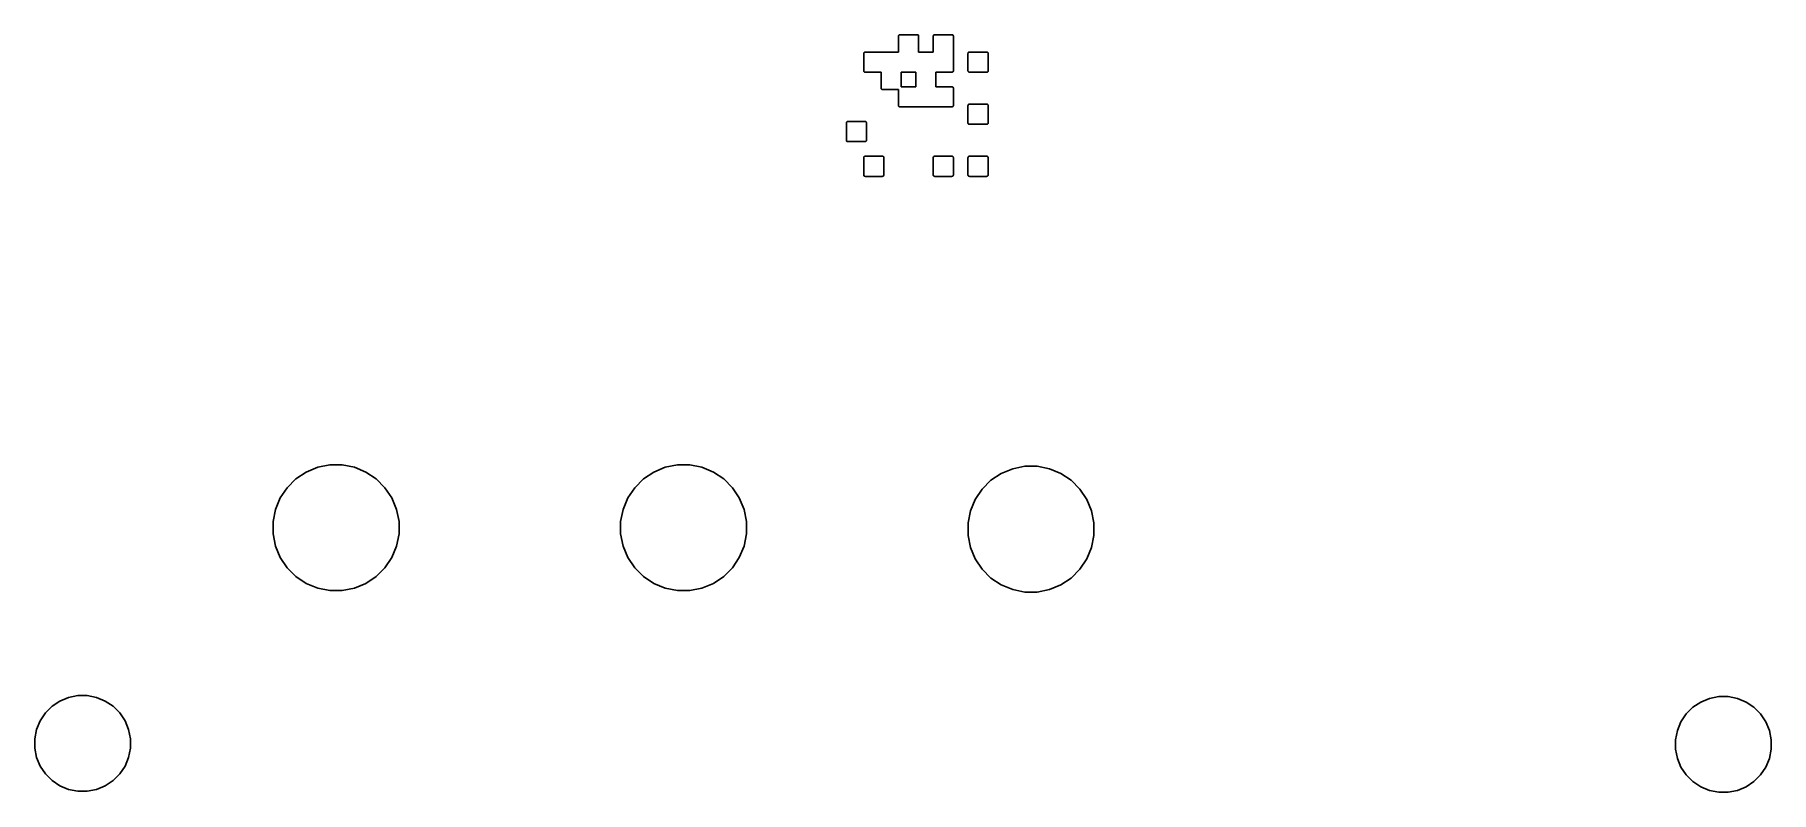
# Model space of a CAD drawing. Extents: x 87.8 to 151.2, y -96.9 to -69.2.
import ezdxf

# ---------------------------------------------------------------- set-up
doc = ezdxf.new("R2010")
doc.units = 0
doc.layers.add('BLACK', color=7, linetype='CONTINUOUS')

msp = doc.modelspace()

# ---------------------------------------------------------------- linework, layer by layer
at = {"layer": 'BLACK', "linetype": 'CONTINUOUS'}
for p, q in [((119.33, -69.2651), (119.331, -69.2605)), ((119.33, -69.2654), (119.33, -69.2651)), ((119.33, -69.2655), (119.33, -69.2654)), ((119.33, -69.2658), (119.33, -69.2655)), ((119.33, -69.2655), (119.33, -69.2655)), ((119.33, -69.8508), (119.33, -69.2658)), ((119.331, -69.2554), (119.333, -69.2509)), ((119.331, -69.2556), (119.331, -69.2554)), ((119.331, -69.2557), (119.331, -69.2556)), ((119.331, -69.2605), (119.331, -69.2557)), ((119.333, -69.2509), (119.334, -69.2464)), ((119.334, -69.2461), (119.336, -69.242)), ((119.334, -69.2463), (119.334, -69.2461)), ((119.334, -69.2464), (119.334, -69.2463)), ((119.336, -69.242), (119.339, -69.2378)), ((119.339, -69.2376), (119.342, -69.234)), ((119.339, -69.2377), (119.339, -69.2376)), ((119.339, -69.2378), (119.339, -69.2377)), ((119.342, -69.234), (119.345, -69.2303)), ((119.345, -69.2301), (119.349, -69.2272)), ((119.345, -69.2302), (119.345, -69.2301)), ((119.345, -69.2303), (119.345, -69.2302)), ((119.349, -69.2272), (119.352, -69.2242)), ((119.352, -69.2241), (119.353, -69.224)), ((119.352, -69.2242), (119.352, -69.2241)), ((119.353, -69.224), (119.357, -69.2218)), ((119.357, -69.2218), (119.361, -69.2196)), ((119.361, -69.2194), (119.366, -69.2181)), ((119.361, -69.2195), (119.361, -69.2194)), ((119.361, -69.2196), (119.361, -69.2195)), ((119.366, -69.2181), (119.37, -69.2168)), ((119.37, -69.2168), (119.37, -69.2167)), ((119.37, -69.2167), (119.371, -69.2167)), ((119.371, -69.2167), (119.375, -69.2163)), ((119.375, -69.2163), (119.38, -69.2158)), ((119.38, -69.2158), (120.015, -69.2158)), ((120.015, -69.2158), (120.015, -69.2158)), ((120.015, -69.2158), (120.015, -69.2158)), ((120.015, -69.2158), (120.015, -69.2158)), ((120.015, -69.2158), (120.016, -69.2158)), ((120.016, -69.2158), (120.02, -69.2163)), ((120.02, -69.2163), (120.025, -69.2168)), ((120.025, -69.2168), (120.025, -69.2169)), ((120.025, -69.2169), (120.025, -69.2169)), ((120.025, -69.2169), (120.03, -69.2183)), ((120.03, -69.2183), (120.034, -69.2197)), ((120.034, -69.2197), (120.035, -69.2198)), ((120.035, -69.2198), (120.035, -69.2198)), ((120.035, -69.2198), (120.039, -69.2221)), ((120.039, -69.2221), (120.043, -69.2243)), ((120.043, -69.2243), (120.043, -69.2245)), ((120.043, -69.2245), (120.043, -69.2245)), ((120.043, -69.2245), (120.047, -69.2275)), ((120.047, -69.2275), (120.05, -69.2306)), ((120.05, -69.2306), (120.051, -69.2307)), ((120.051, -69.2307), (120.051, -69.2308)), ((120.051, -69.2308), (120.054, -69.2344)), ((120.054, -69.2344), (120.057, -69.2381)), ((120.057, -69.2381), (120.057, -69.2383)), ((120.057, -69.2383), (120.057, -69.2384)), ((120.057, -69.2384), (120.059, -69.2425)), ((120.059, -69.2425), (120.061, -69.2467)), ((120.061, -69.2467), (120.061, -69.2469)), ((120.061, -69.2469), (120.061, -69.2471)), ((120.061, -69.2471), (120.063, -69.2515)), ((120.063, -69.2515), (120.064, -69.2561)), ((120.064, -69.2561), (120.064, -69.2563)), ((120.064, -69.2563), (120.064, -69.2564)), ((120.064, -69.2564), (120.065, -69.2611)), ((120.065, -69.2611), (120.065, -69.2658)), ((120.065, -69.2658), (120.065, -69.8508)), ((120.6, -69.2651), (120.601, -69.2605)), ((120.6, -69.2654), (120.6, -69.2651)), ((120.6, -69.2655), (120.6, -69.2654)), ((120.6, -69.2658), (120.6, -69.2655)), ((120.6, -69.2655), (120.6, -69.2655)), ((120.6, -69.8508), (120.6, -69.2658)), ((120.601, -69.2554), (120.603, -69.2509)), ((120.601, -69.2556), (120.601, -69.2554)), ((120.601, -69.2557), (120.601, -69.2556)), ((120.601, -69.2605), (120.601, -69.2557)), ((120.603, -69.2509), (120.604, -69.2464)), ((120.604, -69.2461), (120.606, -69.242)), ((120.604, -69.2463), (120.604, -69.2461)), ((120.604, -69.2464), (120.604, -69.2463)), ((120.606, -69.242), (120.609, -69.2378)), ((120.609, -69.2376), (120.612, -69.234)), ((120.609, -69.2377), (120.609, -69.2376)), ((120.609, -69.2378), (120.609, -69.2377)), ((120.612, -69.234), (120.615, -69.2303)), ((120.615, -69.2301), (120.619, -69.2272)), ((120.615, -69.2302), (120.615, -69.2301)), ((120.615, -69.2303), (120.615, -69.2302)), ((120.619, -69.2272), (120.622, -69.2242)), ((120.622, -69.2241), (120.623, -69.224)), ((120.622, -69.2242), (120.622, -69.2241)), ((120.623, -69.224), (120.627, -69.2218)), ((120.627, -69.2218), (120.631, -69.2196)), ((120.631, -69.2194), (120.636, -69.2181)), ((120.631, -69.2195), (120.631, -69.2194)), ((120.631, -69.2196), (120.631, -69.2195)), ((120.636, -69.2181), (120.64, -69.2168)), ((120.64, -69.2168), (120.64, -69.2167)), ((120.64, -69.2167), (120.641, -69.2167)), ((120.641, -69.2167), (120.645, -69.2163)), ((120.645, -69.2163), (120.65, -69.2158)), ((120.65, -69.2158), (121.285, -69.2158)), ((121.285, -69.2158), (121.285, -69.2158)), ((121.285, -69.2158), (121.285, -69.2158)), ((121.285, -69.2158), (121.285, -69.2158)), ((121.285, -69.2158), (121.286, -69.2158)), ((121.286, -69.2158), (121.29, -69.2163)), ((121.29, -69.2163), (121.295, -69.2168)), ((121.295, -69.2168), (121.295, -69.2169)), ((121.295, -69.2169), (121.295, -69.2169)), ((121.295, -69.2169), (121.3, -69.2183)), ((121.3, -69.2183), (121.304, -69.2197)), ((121.304, -69.2197), (121.305, -69.2198)), ((121.305, -69.2198), (121.305, -69.2198)), ((121.305, -69.2198), (121.309, -69.2221)), ((121.309, -69.2221), (121.313, -69.2243)), ((121.313, -69.2243), (121.313, -69.2245)), ((121.313, -69.2245), (121.313, -69.2245)), ((121.313, -69.2245), (121.317, -69.2275)), ((121.317, -69.2275), (121.32, -69.2306)), ((121.32, -69.2306), (121.321, -69.2307)), ((121.321, -69.2307), (121.321, -69.2308)), ((121.321, -69.2308), (121.324, -69.2344)), ((121.324, -69.2344), (121.327, -69.2381)), ((121.327, -69.2381), (121.327, -69.2383)), ((121.327, -69.2383), (121.327, -69.2384)), ((121.327, -69.2384), (121.329, -69.2425)), ((121.329, -69.2425), (121.331, -69.2467)), ((121.331, -69.2467), (121.331, -69.2469)), ((121.331, -69.2469), (121.331, -69.2471)), ((121.331, -69.2471), (121.333, -69.2515)), ((121.333, -69.2515), (121.334, -69.2561)), ((121.334, -69.2561), (121.334, -69.2563)), ((121.334, -69.2563), (121.334, -69.2564)), ((121.334, -69.2564), (121.335, -69.2611)), ((121.335, -69.2611), (121.335, -69.2658)), ((121.335, -69.2658), (121.335, -70.5358)), ((118.06, -69.9001), (118.061, -69.8955)), ((118.06, -69.9004), (118.06, -69.9001)), ((118.06, -69.9005), (118.06, -69.9004)), ((118.06, -69.9008), (118.06, -69.9005)), ((118.06, -69.9005), (118.06, -69.9005)), ((118.06, -70.5358), (118.06, -69.9008)), ((118.061, -69.8904), (118.063, -69.8859)), ((118.061, -69.8906), (118.061, -69.8904)), ((118.061, -69.8907), (118.061, -69.8906)), ((118.061, -69.8955), (118.061, -69.8907)), ((118.063, -69.8859), (118.064, -69.8814)), ((118.064, -69.8811), (118.066, -69.877)), ((118.064, -69.8813), (118.064, -69.8811)), ((118.064, -69.8814), (118.064, -69.8813)), ((118.066, -69.877), (118.069, -69.8728)), ((118.069, -69.8726), (118.072, -69.869)), ((118.069, -69.8727), (118.069, -69.8726)), ((118.069, -69.8728), (118.069, -69.8727)), ((118.072, -69.869), (118.075, -69.8653)), ((118.075, -69.8651), (118.079, -69.8622)), ((118.075, -69.8652), (118.075, -69.8651)), ((118.075, -69.8653), (118.075, -69.8652)), ((118.079, -69.8622), (118.082, -69.8592)), ((118.082, -69.8591), (118.083, -69.859)), ((118.082, -69.8592), (118.082, -69.8591)), ((118.083, -69.859), (118.087, -69.8568)), ((118.087, -69.8568), (118.091, -69.8546)), ((118.091, -69.8544), (118.096, -69.8531)), ((118.091, -69.8545), (118.091, -69.8544)), ((118.091, -69.8546), (118.091, -69.8545)), ((118.096, -69.8531), (118.1, -69.8518)), ((118.1, -69.8518), (118.1, -69.8517)), ((118.1, -69.8517), (118.101, -69.8517)), ((118.101, -69.8517), (118.105, -69.8513)), ((118.105, -69.8513), (118.11, -69.8508)), ((118.11, -69.8508), (119.33, -69.8508)), ((120.065, -69.8508), (120.6, -69.8508)), ((121.87, -69.9001), (121.871, -69.8955)), ((121.87, -69.9004), (121.87, -69.9001)), ((121.87, -69.9005), (121.87, -69.9004)), ((121.87, -69.9008), (121.87, -69.9005)), ((121.87, -69.9005), (121.87, -69.9005)), ((121.87, -70.5358), (121.87, -69.9008)), ((121.871, -69.8904), (121.873, -69.8859)), ((121.871, -69.8906), (121.871, -69.8904)), ((121.871, -69.8907), (121.871, -69.8906)), ((121.871, -69.8955), (121.871, -69.8907)), ((121.873, -69.8859), (121.874, -69.8814)), ((121.874, -69.8811), (121.876, -69.877)), ((121.874, -69.8813), (121.874, -69.8811)), ((121.874, -69.8814), (121.874, -69.8813)), ((121.876, -69.877), (121.879, -69.8728)), ((121.879, -69.8726), (121.882, -69.869)), ((121.879, -69.8727), (121.879, -69.8726)), ((121.879, -69.8728), (121.879, -69.8727)), ((121.882, -69.869), (121.885, -69.8653)), ((121.885, -69.8651), (121.889, -69.8622)), ((121.885, -69.8652), (121.885, -69.8651)), ((121.885, -69.8653), (121.885, -69.8652)), ((121.889, -69.8622), (121.892, -69.8592)), ((121.892, -69.8591), (121.893, -69.859)), ((121.892, -69.8592), (121.892, -69.8591)), ((121.893, -69.859), (121.897, -69.8568)), ((121.897, -69.8568), (121.901, -69.8546)), ((121.901, -69.8544), (121.906, -69.8531)), ((121.901, -69.8545), (121.901, -69.8544)), ((121.901, -69.8546), (121.901, -69.8545)), ((121.906, -69.8531), (121.91, -69.8518)), ((121.91, -69.8518), (121.91, -69.8517)), ((121.91, -69.8517), (121.911, -69.8517)), ((121.911, -69.8517), (121.915, -69.8513)), ((121.915, -69.8513), (121.92, -69.8508)), ((121.92, -69.8508), (122.555, -69.8508)), ((122.555, -69.8508), (122.555, -69.8508)), ((122.555, -69.8508), (122.555, -69.8508)), ((122.555, -69.8508), (122.556, -69.8508)), ((122.555, -69.8508), (122.555, -69.8508)), ((122.556, -69.8508), (122.56, -69.8513)), ((122.56, -69.8513), (122.565, -69.8518)), ((122.565, -69.8518), (122.565, -69.8519)), ((122.565, -69.8519), (122.565, -69.8519)), ((122.565, -69.8519), (122.57, -69.8533)), ((122.57, -69.8533), (122.574, -69.8547)), ((122.574, -69.8547), (122.575, -69.8548)), ((122.575, -69.8548), (122.575, -69.8548)), ((122.575, -69.8548), (122.579, -69.8571)), ((122.579, -69.8571), (122.583, -69.8593)), ((122.583, -69.8593), (122.583, -69.8595)), ((122.583, -69.8595), (122.583, -69.8595)), ((122.583, -69.8595), (122.587, -69.8625)), ((122.587, -69.8625), (122.59, -69.8656)), ((122.59, -69.8656), (122.591, -69.8657)), ((122.591, -69.8657), (122.591, -69.8658)), ((122.591, -69.8658), (122.594, -69.8694)), ((122.594, -69.8694), (122.597, -69.8731)), ((122.597, -69.8731), (122.597, -69.8733)), ((122.597, -69.8733), (122.597, -69.8734)), ((122.597, -69.8734), (122.599, -69.8775)), ((122.599, -69.8775), (122.601, -69.8817)), ((122.601, -69.8817), (122.601, -69.8819)), ((122.601, -69.8819), (122.601, -69.8821)), ((122.601, -69.8821), (122.603, -69.8865)), ((122.603, -69.8865), (122.604, -69.8911)), ((122.604, -69.8911), (122.604, -69.8913)), ((122.604, -69.8913), (122.604, -69.8914)), ((122.604, -69.8914), (122.605, -69.8961)), ((122.605, -69.8961), (122.605, -69.9008)), ((122.605, -69.9008), (122.605, -70.5358)), ((118.06, -70.5405), (118.06, -70.5358)), ((118.061, -70.5452), (118.06, -70.5405)), ((118.061, -70.5453), (118.061, -70.5452)), ((118.061, -70.5455), (118.061, -70.5453)), ((118.062, -70.5501), (118.061, -70.5455)), ((118.064, -70.5545), (118.062, -70.5501)), ((118.064, -70.5547), (118.064, -70.5545)), ((118.064, -70.5549), (118.064, -70.5547)), ((118.066, -70.5591), (118.064, -70.5549)), ((118.068, -70.5632), (118.066, -70.5591)), ((118.068, -70.5633), (118.068, -70.5632)), ((118.068, -70.5635), (118.068, -70.5633)), ((118.071, -70.5672), (118.068, -70.5635)), ((118.074, -70.5708), (118.071, -70.5672)), ((118.074, -70.5709), (118.074, -70.5708)), ((118.075, -70.571), (118.074, -70.5709)), ((118.078, -70.5741), (118.075, -70.571)), ((118.082, -70.5771), (118.078, -70.5741)), ((118.082, -70.5773), (118.082, -70.5771)), ((118.082, -70.5771), (118.082, -70.5771)), ((118.086, -70.5795), (118.082, -70.5773)), ((118.09, -70.5818), (118.086, -70.5795)), ((118.091, -70.5819), (118.09, -70.5818)), ((118.09, -70.5818), (118.09, -70.5818)), ((118.095, -70.5833), (118.091, -70.5819)), ((118.1, -70.5847), (118.095, -70.5833)), ((118.1, -70.5848), (118.1, -70.5847)), ((118.1, -70.5847), (118.1, -70.5847)), ((118.105, -70.5853), (118.1, -70.5848)), ((118.109, -70.5858), (118.105, -70.5853)), ((118.11, -70.5858), (118.109, -70.5858)), ((118.695, -70.5858), (118.11, -70.5858)), ((118.11, -70.5858), (118.11, -70.5858)), ((118.11, -70.5858), (118.11, -70.5858)), ((118.11, -70.5858), (118.11, -70.5858)), ((118.695, -71.1708), (118.695, -70.5858)), ((119.43, -70.5858), (119.43, -71.1208)), ((119.965, -70.5858), (119.43, -70.5858)), ((119.965, -71.1208), (119.965, -70.5858)), ((121.285, -70.5858), (120.7, -70.5858)), ((120.7, -70.5858), (120.7, -71.1208)), ((121.29, -70.5853), (121.285, -70.5858)), ((121.294, -70.5849), (121.29, -70.5853)), ((121.295, -70.5849), (121.294, -70.5849)), ((121.299, -70.5835), (121.295, -70.5848)), ((121.295, -70.5848), (121.295, -70.5849)), ((121.304, -70.5822), (121.299, -70.5835)), ((121.308, -70.5798), (121.304, -70.582)), ((121.304, -70.582), (121.304, -70.5821)), ((121.304, -70.5821), (121.304, -70.5822)), ((121.312, -70.5776), (121.308, -70.5798)), ((121.313, -70.5775), (121.312, -70.5776)), ((121.316, -70.5744), (121.313, -70.5774)), ((121.313, -70.5774), (121.313, -70.5775)), ((121.32, -70.5715), (121.316, -70.5744)), ((121.323, -70.5676), (121.32, -70.5713)), ((121.32, -70.5713), (121.32, -70.5714)), ((121.32, -70.5714), (121.32, -70.5715)), ((121.326, -70.564), (121.323, -70.5676)), ((121.329, -70.5596), (121.326, -70.5638)), ((121.326, -70.5638), (121.326, -70.5639)), ((121.326, -70.5639), (121.326, -70.564)), ((121.331, -70.5555), (121.329, -70.5596)), ((121.332, -70.5507), (121.331, -70.5552)), ((121.331, -70.5552), (121.331, -70.5553)), ((121.331, -70.5553), (121.331, -70.5555)), ((121.334, -70.5462), (121.332, -70.5507)), ((121.335, -70.5365), (121.334, -70.5411)), ((121.334, -70.5411), (121.334, -70.5459)), ((121.334, -70.5459), (121.334, -70.546)), ((121.334, -70.546), (121.334, -70.5462)), ((121.335, -70.5358), (121.335, -70.5361)), ((121.335, -70.5361), (121.335, -70.5361)), ((121.335, -70.5361), (121.335, -70.5362)), ((121.335, -70.5362), (121.335, -70.5365)), ((121.87, -70.5405), (121.87, -70.5358)), ((121.871, -70.5452), (121.87, -70.5405)), ((121.871, -70.5453), (121.871, -70.5452)), ((121.871, -70.5455), (121.871, -70.5453)), ((121.872, -70.5501), (121.871, -70.5455)), ((121.874, -70.5545), (121.872, -70.5501)), ((121.874, -70.5547), (121.874, -70.5545)), ((121.874, -70.5549), (121.874, -70.5547)), ((121.876, -70.5591), (121.874, -70.5549)), ((121.878, -70.5632), (121.876, -70.5591)), ((121.878, -70.5633), (121.878, -70.5632)), ((121.878, -70.5635), (121.878, -70.5633)), ((121.881, -70.5672), (121.878, -70.5635)), ((121.884, -70.5708), (121.881, -70.5672)), ((121.884, -70.5709), (121.884, -70.5708)), ((121.885, -70.571), (121.884, -70.5709)), ((121.888, -70.5741), (121.885, -70.571)), ((121.892, -70.5771), (121.888, -70.5741)), ((121.892, -70.5773), (121.892, -70.5771)), ((121.892, -70.5771), (121.892, -70.5771)), ((121.896, -70.5795), (121.892, -70.5773)), ((121.9, -70.5818), (121.896, -70.5795)), ((121.901, -70.5819), (121.9, -70.5818)), ((121.9, -70.5818), (121.9, -70.5818)), ((121.905, -70.5833), (121.901, -70.5819)), ((121.91, -70.5847), (121.905, -70.5833)), ((121.91, -70.5848), (121.91, -70.5847)), ((121.91, -70.5847), (121.91, -70.5847)), ((121.915, -70.5853), (121.91, -70.5848)), ((121.919, -70.5858), (121.915, -70.5853)), ((121.92, -70.5858), (121.919, -70.5858)), ((122.555, -70.5858), (121.92, -70.5858)), ((121.92, -70.5858), (121.92, -70.5858)), ((121.92, -70.5858), (121.92, -70.5858)), ((121.92, -70.5858), (121.92, -70.5858)), ((122.56, -70.5853), (122.555, -70.5858)), ((122.564, -70.5849), (122.56, -70.5853)), ((122.565, -70.5849), (122.564, -70.5849)), ((122.569, -70.5835), (122.565, -70.5848)), ((122.565, -70.5848), (122.565, -70.5849)), ((122.574, -70.5822), (122.569, -70.5835)), ((122.578, -70.5798), (122.574, -70.582)), ((122.574, -70.582), (122.574, -70.5821)), ((122.574, -70.5821), (122.574, -70.5822)), ((122.582, -70.5776), (122.578, -70.5798)), ((122.583, -70.5775), (122.582, -70.5776)), ((122.586, -70.5744), (122.583, -70.5774)), ((122.583, -70.5774), (122.583, -70.5775)), ((122.59, -70.5715), (122.586, -70.5744)), ((122.593, -70.5676), (122.59, -70.5713)), ((122.59, -70.5713), (122.59, -70.5714)), ((122.59, -70.5714), (122.59, -70.5715)), ((122.596, -70.564), (122.593, -70.5676)), ((122.599, -70.5596), (122.596, -70.5638)), ((122.596, -70.5638), (122.596, -70.5639)), ((122.596, -70.5639), (122.596, -70.564)), ((122.601, -70.5555), (122.599, -70.5596)), ((122.602, -70.5507), (122.601, -70.5552)), ((122.601, -70.5552), (122.601, -70.5553)), ((122.601, -70.5553), (122.601, -70.5555)), ((122.604, -70.5462), (122.602, -70.5507)), ((122.605, -70.5365), (122.604, -70.5411)), ((122.604, -70.5411), (122.604, -70.5459)), ((122.604, -70.5459), (122.604, -70.546)), ((122.604, -70.546), (122.604, -70.5462)), ((122.605, -70.5358), (122.605, -70.5361)), ((122.605, -70.5361), (122.605, -70.5361)), ((122.605, -70.5361), (122.605, -70.5362)), ((122.605, -70.5362), (122.605, -70.5365)), ((118.695, -71.1755), (118.695, -71.1708)), ((118.696, -71.1802), (118.695, -71.1755)), ((118.696, -71.1803), (118.696, -71.1802)), ((118.696, -71.1805), (118.696, -71.1803)), ((118.697, -71.1851), (118.696, -71.1805)), ((118.699, -71.1895), (118.697, -71.1851)), ((118.699, -71.1897), (118.699, -71.1895)), ((118.699, -71.1899), (118.699, -71.1897)), ((118.701, -71.1941), (118.699, -71.1899)), ((118.703, -71.1982), (118.701, -71.1941)), ((118.703, -71.1983), (118.703, -71.1982)), ((118.703, -71.1985), (118.703, -71.1983)), ((118.706, -71.2022), (118.703, -71.1985)), ((118.709, -71.2058), (118.706, -71.2022)), ((118.709, -71.2059), (118.709, -71.2058)), ((118.71, -71.206), (118.709, -71.2059)), ((118.713, -71.2091), (118.71, -71.206)), ((118.717, -71.2121), (118.713, -71.2091)), ((118.717, -71.2123), (118.717, -71.2121)), ((118.717, -71.2121), (118.717, -71.2121)), ((118.721, -71.2145), (118.717, -71.2123)), ((118.725, -71.2168), (118.721, -71.2145)), ((118.726, -71.2169), (118.725, -71.2168)), ((118.725, -71.2168), (118.725, -71.2168)), ((118.73, -71.2183), (118.726, -71.2169)), ((118.735, -71.2197), (118.73, -71.2183)), ((118.735, -71.2198), (118.735, -71.2197)), ((118.735, -71.2197), (118.735, -71.2197)), ((118.74, -71.2203), (118.735, -71.2198)), ((118.744, -71.2208), (118.74, -71.2203)), ((118.745, -71.2208), (118.744, -71.2208)), ((119.33, -71.2208), (118.745, -71.2208)), ((118.745, -71.2208), (118.745, -71.2208)), ((118.745, -71.2208), (118.745, -71.2208)), ((118.745, -71.2208), (118.745, -71.2208)), ((119.33, -71.8058), (119.33, -71.2208)), ((119.43, -71.1208), (119.965, -71.1208)), ((120.7, -71.1208), (121.285, -71.1208)), ((121.285, -71.1208), (121.285, -71.1208)), ((121.285, -71.1208), (121.285, -71.1208)), ((121.285, -71.1208), (121.285, -71.1208)), ((121.285, -71.1208), (121.286, -71.1208)), ((121.286, -71.1208), (121.29, -71.1213)), ((121.29, -71.1213), (121.295, -71.1218)), ((121.295, -71.1218), (121.295, -71.1219)), ((121.295, -71.1219), (121.295, -71.1219)), ((121.295, -71.1219), (121.3, -71.1233)), ((121.3, -71.1233), (121.304, -71.1247)), ((121.304, -71.1247), (121.305, -71.1248)), ((121.305, -71.1248), (121.305, -71.1248)), ((121.305, -71.1248), (121.309, -71.1271)), ((121.309, -71.1271), (121.313, -71.1293)), ((121.313, -71.1293), (121.313, -71.1295)), ((121.313, -71.1295), (121.313, -71.1295)), ((121.313, -71.1295), (121.317, -71.1325)), ((121.317, -71.1325), (121.32, -71.1356)), ((121.32, -71.1356), (121.321, -71.1357)), ((121.321, -71.1357), (121.321, -71.1358)), ((121.321, -71.1358), (121.324, -71.1394)), ((121.324, -71.1394), (121.327, -71.1431)), ((121.327, -71.1431), (121.327, -71.1433)), ((121.327, -71.1433), (121.327, -71.1434)), ((121.327, -71.1434), (121.329, -71.1475)), ((121.329, -71.1475), (121.331, -71.1517)), ((121.331, -71.1517), (121.331, -71.1519)), ((121.331, -71.1519), (121.331, -71.1521)), ((121.331, -71.1521), (121.333, -71.1565)), ((121.333, -71.1565), (121.334, -71.1611)), ((121.334, -71.1611), (121.334, -71.1613)), ((121.334, -71.1613), (121.334, -71.1614)), ((121.334, -71.1614), (121.335, -71.1661)), ((121.335, -71.1661), (121.335, -71.1708)), ((121.335, -71.1708), (121.335, -71.8058)), ((119.33, -71.8105), (119.33, -71.8058)), ((119.331, -71.8152), (119.33, -71.8105)), ((119.331, -71.8153), (119.331, -71.8152)), ((119.331, -71.8155), (119.331, -71.8153)), ((119.332, -71.8201), (119.331, -71.8155)), ((119.334, -71.8245), (119.332, -71.8201)), ((119.334, -71.8247), (119.334, -71.8245)), ((119.334, -71.8249), (119.334, -71.8247)), ((119.336, -71.8291), (119.334, -71.8249)), ((119.338, -71.8332), (119.336, -71.8291)), ((119.338, -71.8333), (119.338, -71.8332)), ((119.338, -71.8335), (119.338, -71.8333)), ((119.341, -71.8372), (119.338, -71.8335)), ((119.344, -71.8408), (119.341, -71.8372)), ((119.344, -71.8409), (119.344, -71.8408)), ((119.345, -71.841), (119.344, -71.8409)), ((119.348, -71.8441), (119.345, -71.841)), ((119.352, -71.8471), (119.348, -71.8441)), ((119.352, -71.8473), (119.352, -71.8471)), ((119.352, -71.8471), (119.352, -71.8471)), ((119.356, -71.8495), (119.352, -71.8473)), ((119.36, -71.8518), (119.356, -71.8495)), ((119.361, -71.8519), (119.36, -71.8518)), ((119.36, -71.8518), (119.36, -71.8518)), ((119.365, -71.8533), (119.361, -71.8519)), ((119.37, -71.8547), (119.365, -71.8533)), ((119.37, -71.8548), (119.37, -71.8547)), ((119.37, -71.8547), (119.37, -71.8547)), ((119.375, -71.8553), (119.37, -71.8548)), ((119.379, -71.8558), (119.375, -71.8553)), ((119.38, -71.8558), (119.379, -71.8558)), ((121.285, -71.8558), (119.38, -71.8558)), ((119.38, -71.8558), (119.38, -71.8558)), ((119.38, -71.8558), (119.38, -71.8558)), ((119.38, -71.8558), (119.38, -71.8558)), ((121.29, -71.8553), (121.285, -71.8558)), ((121.294, -71.8549), (121.29, -71.8553)), ((121.295, -71.8549), (121.294, -71.8549)), ((121.299, -71.8535), (121.295, -71.8548)), ((121.295, -71.8548), (121.295, -71.8549)), ((121.304, -71.8522), (121.299, -71.8535)), ((121.308, -71.8498), (121.304, -71.852)), ((121.304, -71.852), (121.304, -71.8521)), ((121.304, -71.8521), (121.304, -71.8522)), ((121.312, -71.8476), (121.308, -71.8498)), ((121.313, -71.8475), (121.312, -71.8476)), ((121.316, -71.8444), (121.313, -71.8474)), ((121.313, -71.8474), (121.313, -71.8475)), ((121.32, -71.8415), (121.316, -71.8444)), ((121.323, -71.8376), (121.32, -71.8413)), ((121.32, -71.8413), (121.32, -71.8414)), ((121.32, -71.8414), (121.32, -71.8415)), ((121.326, -71.834), (121.323, -71.8376)), ((121.329, -71.8296), (121.326, -71.8338)), ((121.326, -71.8338), (121.326, -71.8339)), ((121.326, -71.8339), (121.326, -71.834)), ((121.331, -71.8255), (121.329, -71.8296)), ((121.332, -71.8207), (121.331, -71.8252)), ((121.331, -71.8252), (121.331, -71.8253)), ((121.331, -71.8253), (121.331, -71.8255)), ((121.334, -71.8162), (121.332, -71.8207)), ((121.335, -71.8065), (121.334, -71.8111)), ((121.334, -71.8111), (121.334, -71.8159)), ((121.334, -71.8159), (121.334, -71.816)), ((121.334, -71.816), (121.334, -71.8162)), ((121.335, -71.8058), (121.335, -71.8061)), ((121.335, -71.8061), (121.335, -71.8061)), ((121.335, -71.8061), (121.335, -71.8062)), ((121.335, -71.8062), (121.335, -71.8065)), ((121.87, -71.8051), (121.871, -71.8005)), ((121.87, -71.8054), (121.87, -71.8051)), ((121.87, -71.8055), (121.87, -71.8054)), ((121.87, -71.8058), (121.87, -71.8055)), ((121.87, -71.8055), (121.87, -71.8055)), ((121.87, -72.4408), (121.87, -71.8058)), ((121.871, -71.7954), (121.873, -71.7909)), ((121.871, -71.7956), (121.871, -71.7954)), ((121.871, -71.7957), (121.871, -71.7956)), ((121.871, -71.8005), (121.871, -71.7957)), ((121.873, -71.7909), (121.874, -71.7864)), ((121.874, -71.7861), (121.876, -71.782)), ((121.874, -71.7863), (121.874, -71.7861)), ((121.874, -71.7864), (121.874, -71.7863)), ((121.876, -71.782), (121.879, -71.7778)), ((121.879, -71.7776), (121.882, -71.774)), ((121.879, -71.7777), (121.879, -71.7776)), ((121.879, -71.7778), (121.879, -71.7777)), ((121.882, -71.774), (121.885, -71.7703)), ((121.885, -71.7701), (121.889, -71.7672)), ((121.885, -71.7702), (121.885, -71.7701)), ((121.885, -71.7703), (121.885, -71.7702)), ((121.889, -71.7672), (121.892, -71.7642)), ((121.892, -71.7641), (121.893, -71.764)), ((121.892, -71.7642), (121.892, -71.7641)), ((121.893, -71.764), (121.897, -71.7618)), ((121.897, -71.7618), (121.901, -71.7596)), ((121.901, -71.7594), (121.906, -71.7581)), ((121.901, -71.7595), (121.901, -71.7594)), ((121.901, -71.7596), (121.901, -71.7595)), ((121.906, -71.7581), (121.91, -71.7568)), ((121.91, -71.7568), (121.91, -71.7567)), ((121.91, -71.7567), (121.911, -71.7567)), ((121.911, -71.7567), (121.915, -71.7563)), ((121.915, -71.7563), (121.92, -71.7558)), ((121.92, -71.7558), (122.555, -71.7558)), ((122.555, -71.7558), (122.555, -71.7558)), ((122.555, -71.7558), (122.555, -71.7558)), ((122.555, -71.7558), (122.556, -71.7558)), ((122.555, -71.7558), (122.555, -71.7558)), ((122.556, -71.7558), (122.56, -71.7563)), ((122.56, -71.7563), (122.565, -71.7568)), ((122.565, -71.7568), (122.565, -71.7569)), ((122.565, -71.7569), (122.565, -71.7569)), ((122.565, -71.7569), (122.57, -71.7583)), ((122.57, -71.7583), (122.574, -71.7597)), ((122.574, -71.7597), (122.575, -71.7598)), ((122.575, -71.7598), (122.575, -71.7598)), ((122.575, -71.7598), (122.579, -71.7621)), ((122.579, -71.7621), (122.583, -71.7643)), ((122.583, -71.7643), (122.583, -71.7645)), ((122.583, -71.7645), (122.583, -71.7645)), ((122.583, -71.7645), (122.587, -71.7675)), ((122.587, -71.7675), (122.59, -71.7706)), ((122.59, -71.7706), (122.591, -71.7707)), ((122.591, -71.7707), (122.591, -71.7708)), ((122.591, -71.7708), (122.594, -71.7744)), ((122.594, -71.7744), (122.597, -71.7781)), ((122.597, -71.7781), (122.597, -71.7783)), ((122.597, -71.7783), (122.597, -71.7784)), ((122.597, -71.7784), (122.599, -71.7825)), ((122.599, -71.7825), (122.601, -71.7867)), ((122.601, -71.7867), (122.601, -71.7869)), ((122.601, -71.7869), (122.601, -71.7871)), ((122.601, -71.7871), (122.603, -71.7915)), ((122.603, -71.7915), (122.604, -71.7961)), ((122.604, -71.7961), (122.604, -71.7963)), ((122.604, -71.7963), (122.604, -71.7964)), ((122.604, -71.7964), (122.605, -71.8011)), ((122.605, -71.8011), (122.605, -71.8058)), ((122.605, -71.8058), (122.605, -72.4408)), ((117.425, -72.4401), (117.426, -72.4355)), ((117.425, -72.4404), (117.425, -72.4401)), ((117.425, -72.4405), (117.425, -72.4404)), ((117.425, -72.4408), (117.425, -72.4405)), ((117.425, -72.4405), (117.425, -72.4405)), ((117.425, -73.0758), (117.425, -72.4408)), ((117.426, -72.4304), (117.428, -72.4259)), ((117.426, -72.4306), (117.426, -72.4304)), ((117.426, -72.4307), (117.426, -72.4306)), ((117.426, -72.4355), (117.426, -72.4307)), ((117.428, -72.4259), (117.429, -72.4214)), ((117.429, -72.4211), (117.431, -72.417)), ((117.429, -72.4213), (117.429, -72.4211)), ((117.429, -72.4214), (117.429, -72.4213)), ((117.431, -72.417), (117.434, -72.4128)), ((117.434, -72.4126), (117.437, -72.409)), ((117.434, -72.4127), (117.434, -72.4126)), ((117.434, -72.4128), (117.434, -72.4127)), ((117.437, -72.409), (117.44, -72.4053)), ((117.44, -72.4051), (117.444, -72.4022)), ((117.44, -72.4052), (117.44, -72.4051)), ((117.44, -72.4053), (117.44, -72.4052)), ((117.444, -72.4022), (117.447, -72.3992)), ((117.447, -72.3991), (117.448, -72.399)), ((117.447, -72.3992), (117.447, -72.3991)), ((117.448, -72.399), (117.452, -72.3968)), ((117.452, -72.3968), (117.456, -72.3946)), ((117.456, -72.3944), (117.461, -72.3931)), ((117.456, -72.3945), (117.456, -72.3944)), ((117.456, -72.3946), (117.456, -72.3945)), ((117.461, -72.3931), (117.465, -72.3918)), ((117.465, -72.3918), (117.465, -72.3917)), ((117.465, -72.3917), (117.466, -72.3917)), ((117.466, -72.3917), (117.47, -72.3913)), ((117.47, -72.3913), (117.475, -72.3908)), ((117.475, -72.3908), (118.11, -72.3908)), ((118.11, -72.3908), (118.11, -72.3908)), ((118.11, -72.3908), (118.11, -72.3908)), ((118.11, -72.3908), (118.111, -72.3908)), ((118.11, -72.3908), (118.11, -72.3908)), ((118.111, -72.3908), (118.115, -72.3913)), ((118.115, -72.3913), (118.12, -72.3918)), ((118.12, -72.3918), (118.12, -72.3919)), ((118.12, -72.3919), (118.12, -72.3919)), ((118.12, -72.3919), (118.125, -72.3933)), ((118.125, -72.3933), (118.129, -72.3947)), ((118.129, -72.3947), (118.13, -72.3948)), ((118.13, -72.3948), (118.13, -72.3948)), ((118.13, -72.3948), (118.134, -72.3971)), ((118.134, -72.3971), (118.138, -72.3993)), ((118.138, -72.3993), (118.138, -72.3995)), ((118.138, -72.3995), (118.138, -72.3995)), ((118.138, -72.3995), (118.142, -72.4025)), ((118.142, -72.4025), (118.145, -72.4056)), ((118.145, -72.4056), (118.146, -72.4057)), ((118.146, -72.4057), (118.146, -72.4058)), ((118.146, -72.4058), (118.149, -72.4094)), ((118.149, -72.4094), (118.152, -72.4131)), ((118.152, -72.4131), (118.152, -72.4133)), ((118.152, -72.4133), (118.152, -72.4134)), ((118.152, -72.4134), (118.154, -72.4175)), ((118.154, -72.4175), (118.156, -72.4217)), ((118.156, -72.4217), (118.156, -72.4219)), ((118.156, -72.4219), (118.156, -72.4221)), ((118.156, -72.4221), (118.158, -72.4265)), ((118.158, -72.4265), (118.159, -72.4311)), ((118.159, -72.4311), (118.159, -72.4313)), ((118.159, -72.4313), (118.159, -72.4314)), ((118.159, -72.4314), (118.16, -72.4361)), ((118.16, -72.4361), (118.16, -72.4408)), ((118.16, -72.4408), (118.16, -73.0758)), ((121.87, -72.4455), (121.87, -72.4408)), ((121.871, -72.4502), (121.87, -72.4455)), ((121.871, -72.4503), (121.871, -72.4502)), ((121.871, -72.4505), (121.871, -72.4503)), ((121.872, -72.4551), (121.871, -72.4505)), ((121.874, -72.4595), (121.872, -72.4551)), ((121.874, -72.4597), (121.874, -72.4595)), ((121.874, -72.4599), (121.874, -72.4597)), ((121.876, -72.4641), (121.874, -72.4599)), ((121.878, -72.4682), (121.876, -72.4641)), ((121.878, -72.4683), (121.878, -72.4682)), ((121.878, -72.4685), (121.878, -72.4683)), ((121.881, -72.4722), (121.878, -72.4685)), ((121.884, -72.4758), (121.881, -72.4722)), ((121.884, -72.4759), (121.884, -72.4758)), ((121.885, -72.476), (121.884, -72.4759)), ((121.888, -72.4791), (121.885, -72.476)), ((121.892, -72.4821), (121.888, -72.4791)), ((121.892, -72.4823), (121.892, -72.4821)), ((121.892, -72.4821), (121.892, -72.4821)), ((121.896, -72.4845), (121.892, -72.4823)), ((121.9, -72.4868), (121.896, -72.4845)), ((121.901, -72.4869), (121.9, -72.4868)), ((121.9, -72.4868), (121.9, -72.4868)), ((121.905, -72.4883), (121.901, -72.4869)), ((121.91, -72.4897), (121.905, -72.4883)), ((121.91, -72.4898), (121.91, -72.4897)), ((121.91, -72.4897), (121.91, -72.4897)), ((121.915, -72.4903), (121.91, -72.4898)), ((121.919, -72.4908), (121.915, -72.4903)), ((121.92, -72.4908), (121.919, -72.4908)), ((122.555, -72.4908), (121.92, -72.4908)), ((121.92, -72.4908), (121.92, -72.4908)), ((121.92, -72.4908), (121.92, -72.4908)), ((121.92, -72.4908), (121.92, -72.4908)), ((122.56, -72.4903), (122.555, -72.4908)), ((122.564, -72.4899), (122.56, -72.4903)), ((122.565, -72.4899), (122.564, -72.4899)), ((122.569, -72.4885), (122.565, -72.4898)), ((122.565, -72.4898), (122.565, -72.4899)), ((122.574, -72.4872), (122.569, -72.4885)), ((122.578, -72.4848), (122.574, -72.487)), ((122.574, -72.487), (122.574, -72.4871)), ((122.574, -72.4871), (122.574, -72.4872)), ((122.582, -72.4826), (122.578, -72.4848)), ((122.583, -72.4825), (122.582, -72.4826)), ((122.586, -72.4794), (122.583, -72.4824)), ((122.583, -72.4824), (122.583, -72.4825)), ((122.59, -72.4765), (122.586, -72.4794)), ((122.593, -72.4726), (122.59, -72.4763)), ((122.59, -72.4763), (122.59, -72.4764)), ((122.59, -72.4764), (122.59, -72.4765)), ((122.596, -72.469), (122.593, -72.4726)), ((122.599, -72.4646), (122.596, -72.4688)), ((122.596, -72.4688), (122.596, -72.4689)), ((122.596, -72.4689), (122.596, -72.469)), ((122.601, -72.4605), (122.599, -72.4646)), ((122.602, -72.4557), (122.601, -72.4602)), ((122.601, -72.4602), (122.601, -72.4603)), ((122.601, -72.4603), (122.601, -72.4605)), ((122.604, -72.4512), (122.602, -72.4557)), ((122.605, -72.4415), (122.604, -72.4461)), ((122.604, -72.4461), (122.604, -72.4509)), ((122.604, -72.4509), (122.604, -72.451)), ((122.604, -72.451), (122.604, -72.4512)), ((122.605, -72.4408), (122.605, -72.4411)), ((122.605, -72.4411), (122.605, -72.4411)), ((122.605, -72.4411), (122.605, -72.4412)), ((122.605, -72.4412), (122.605, -72.4415)), ((117.425, -73.0805), (117.425, -73.0758)), ((117.426, -73.0852), (117.425, -73.0805)), ((117.426, -73.0853), (117.426, -73.0852)), ((117.426, -73.0855), (117.426, -73.0853)), ((117.427, -73.0901), (117.426, -73.0855)), ((117.429, -73.0945), (117.427, -73.0901)), ((117.429, -73.0947), (117.429, -73.0945)), ((117.429, -73.0949), (117.429, -73.0947)), ((117.431, -73.0991), (117.429, -73.0949)), ((117.433, -73.1032), (117.431, -73.0991)), ((117.433, -73.1033), (117.433, -73.1032)), ((117.433, -73.1035), (117.433, -73.1033)), ((117.436, -73.1072), (117.433, -73.1035)), ((117.439, -73.1108), (117.436, -73.1072)), ((117.439, -73.1109), (117.439, -73.1108)), ((117.44, -73.111), (117.439, -73.1109)), ((117.443, -73.1141), (117.44, -73.111)), ((117.447, -73.1171), (117.443, -73.1141)), ((117.447, -73.1173), (117.447, -73.1171)), ((117.447, -73.1171), (117.447, -73.1171)), ((117.451, -73.1195), (117.447, -73.1173)), ((117.455, -73.1218), (117.451, -73.1195)), ((117.456, -73.1219), (117.455, -73.1218)), ((117.455, -73.1218), (117.455, -73.1218)), ((117.46, -73.1233), (117.456, -73.1219)), ((117.465, -73.1247), (117.46, -73.1233)), ((117.465, -73.1248), (117.465, -73.1247)), ((117.465, -73.1247), (117.465, -73.1247)), ((117.47, -73.1253), (117.465, -73.1248)), ((117.474, -73.1258), (117.47, -73.1253)), ((117.475, -73.1258), (117.474, -73.1258)), ((118.11, -73.1258), (117.475, -73.1258)), ((117.475, -73.1258), (117.475, -73.1258)), ((117.475, -73.1258), (117.475, -73.1258)), ((117.475, -73.1258), (117.475, -73.1258)), ((118.115, -73.1253), (118.11, -73.1258)), ((118.119, -73.1249), (118.115, -73.1253)), ((118.12, -73.1249), (118.119, -73.1249)), ((118.124, -73.1235), (118.12, -73.1248)), ((118.12, -73.1248), (118.12, -73.1249)), ((118.129, -73.1222), (118.124, -73.1235)), ((118.133, -73.1198), (118.129, -73.122)), ((118.129, -73.122), (118.129, -73.1221)), ((118.129, -73.1221), (118.129, -73.1222)), ((118.137, -73.1176), (118.133, -73.1198)), ((118.138, -73.1175), (118.137, -73.1176)), ((118.141, -73.1144), (118.138, -73.1174)), ((118.138, -73.1174), (118.138, -73.1175)), ((118.145, -73.1115), (118.141, -73.1144)), ((118.148, -73.1076), (118.145, -73.1113)), ((118.145, -73.1113), (118.145, -73.1114)), ((118.145, -73.1114), (118.145, -73.1115)), ((118.151, -73.104), (118.148, -73.1076)), ((118.154, -73.0996), (118.151, -73.1038)), ((118.151, -73.1038), (118.151, -73.1039)), ((118.151, -73.1039), (118.151, -73.104)), ((118.156, -73.0955), (118.154, -73.0996)), ((118.157, -73.0907), (118.156, -73.0952)), ((118.156, -73.0952), (118.156, -73.0953)), ((118.156, -73.0953), (118.156, -73.0955)), ((118.159, -73.0862), (118.157, -73.0907)), ((118.16, -73.0765), (118.159, -73.0811)), ((118.159, -73.0811), (118.159, -73.0859)), ((118.159, -73.0859), (118.159, -73.086)), ((118.159, -73.086), (118.159, -73.0862)), ((118.16, -73.0758), (118.16, -73.0761)), ((118.16, -73.0761), (118.16, -73.0761)), ((118.16, -73.0761), (118.16, -73.0762)), ((118.16, -73.0762), (118.16, -73.0765)), ((118.06, -73.7101), (118.061, -73.7055)), ((118.06, -73.7104), (118.06, -73.7101)), ((118.06, -73.7105), (118.06, -73.7104)), ((118.06, -73.7108), (118.06, -73.7105)), ((118.06, -73.7105), (118.06, -73.7105)), ((118.06, -74.3458), (118.06, -73.7108)), ((118.061, -73.7004), (118.063, -73.6959)), ((118.061, -73.7006), (118.061, -73.7004)), ((118.061, -73.7007), (118.061, -73.7006)), ((118.061, -73.7055), (118.061, -73.7007)), ((118.063, -73.6959), (118.064, -73.6914)), ((118.064, -73.6911), (118.066, -73.687)), ((118.064, -73.6913), (118.064, -73.6911)), ((118.064, -73.6914), (118.064, -73.6913)), ((118.066, -73.687), (118.069, -73.6828)), ((118.069, -73.6826), (118.072, -73.679)), ((118.069, -73.6827), (118.069, -73.6826)), ((118.069, -73.6828), (118.069, -73.6827)), ((118.072, -73.679), (118.075, -73.6753)), ((118.075, -73.6751), (118.079, -73.6722)), ((118.075, -73.6752), (118.075, -73.6751)), ((118.075, -73.6753), (118.075, -73.6752)), ((118.079, -73.6722), (118.082, -73.6692)), ((118.082, -73.6691), (118.083, -73.669)), ((118.082, -73.6692), (118.082, -73.6691)), ((118.083, -73.669), (118.087, -73.6668)), ((118.087, -73.6668), (118.091, -73.6646)), ((118.091, -73.6644), (118.096, -73.6631)), ((118.091, -73.6645), (118.091, -73.6644)), ((118.091, -73.6646), (118.091, -73.6645)), ((118.096, -73.6631), (118.1, -73.6618)), ((118.1, -73.6618), (118.1, -73.6617)), ((118.1, -73.6617), (118.101, -73.6617)), ((118.101, -73.6617), (118.105, -73.6613)), ((118.105, -73.6613), (118.11, -73.6608)), ((118.11, -73.6608), (118.745, -73.6608)), ((118.745, -73.6608), (118.745, -73.6608)), ((118.745, -73.6608), (118.745, -73.6608)), ((118.745, -73.6608), (118.746, -73.6608)), ((118.745, -73.6608), (118.745, -73.6608)), ((118.746, -73.6608), (118.75, -73.6613)), ((118.75, -73.6613), (118.755, -73.6618)), ((118.755, -73.6618), (118.755, -73.6619)), ((118.755, -73.6619), (118.755, -73.6619)), ((118.755, -73.6619), (118.76, -73.6633)), ((118.76, -73.6633), (118.764, -73.6647)), ((118.764, -73.6647), (118.765, -73.6648)), ((118.765, -73.6648), (118.765, -73.6648)), ((118.765, -73.6648), (118.769, -73.6671)), ((118.769, -73.6671), (118.773, -73.6693)), ((118.773, -73.6693), (118.773, -73.6695)), ((118.773, -73.6695), (118.773, -73.6695)), ((118.773, -73.6695), (118.777, -73.6725)), ((118.777, -73.6725), (118.78, -73.6756)), ((118.78, -73.6756), (118.781, -73.6757)), ((118.781, -73.6757), (118.781, -73.6758)), ((118.781, -73.6758), (118.784, -73.6794)), ((118.784, -73.6794), (118.787, -73.6831)), ((118.787, -73.6831), (118.787, -73.6833)), ((118.787, -73.6833), (118.787, -73.6834)), ((118.787, -73.6834), (118.789, -73.6875)), ((118.789, -73.6875), (118.791, -73.6917)), ((118.791, -73.6917), (118.791, -73.6919)), ((118.791, -73.6919), (118.791, -73.6921)), ((118.791, -73.6921), (118.793, -73.6965)), ((118.793, -73.6965), (118.794, -73.7011)), ((118.794, -73.7011), (118.794, -73.7013)), ((118.794, -73.7013), (118.794, -73.7014)), ((118.794, -73.7014), (118.795, -73.7061)), ((118.795, -73.7061), (118.795, -73.7108)), ((118.795, -73.7108), (118.795, -74.3458)), ((120.6, -73.7101), (120.601, -73.7055)), ((120.6, -73.7104), (120.6, -73.7101)), ((120.6, -73.7105), (120.6, -73.7104)), ((120.6, -73.7108), (120.6, -73.7105)), ((120.6, -73.7105), (120.6, -73.7105)), ((120.6, -74.3458), (120.6, -73.7108)), ((120.601, -73.7004), (120.603, -73.6959)), ((120.601, -73.7006), (120.601, -73.7004)), ((120.601, -73.7007), (120.601, -73.7006)), ((120.601, -73.7055), (120.601, -73.7007)), ((120.603, -73.6959), (120.604, -73.6914)), ((120.604, -73.6911), (120.606, -73.687)), ((120.604, -73.6913), (120.604, -73.6911)), ((120.604, -73.6914), (120.604, -73.6913)), ((120.606, -73.687), (120.609, -73.6828)), ((120.609, -73.6826), (120.612, -73.679)), ((120.609, -73.6827), (120.609, -73.6826)), ((120.609, -73.6828), (120.609, -73.6827)), ((120.612, -73.679), (120.615, -73.6753)), ((120.615, -73.6751), (120.619, -73.6722)), ((120.615, -73.6752), (120.615, -73.6751)), ((120.615, -73.6753), (120.615, -73.6752)), ((120.619, -73.6722), (120.622, -73.6692)), ((120.622, -73.6691), (120.623, -73.669)), ((120.622, -73.6692), (120.622, -73.6691)), ((120.623, -73.669), (120.627, -73.6668)), ((120.627, -73.6668), (120.631, -73.6646)), ((120.631, -73.6644), (120.636, -73.6631)), ((120.631, -73.6645), (120.631, -73.6644)), ((120.631, -73.6646), (120.631, -73.6645)), ((120.636, -73.6631), (120.64, -73.6618)), ((120.64, -73.6618), (120.64, -73.6617)), ((120.64, -73.6617), (120.641, -73.6617)), ((120.641, -73.6617), (120.645, -73.6613)), ((120.645, -73.6613), (120.65, -73.6608)), ((120.65, -73.6608), (121.285, -73.6608)), ((121.285, -73.6608), (121.285, -73.6608)), ((121.285, -73.6608), (121.285, -73.6608)), ((121.285, -73.6608), (121.286, -73.6608)), ((121.285, -73.6608), (121.285, -73.6608)), ((121.286, -73.6608), (121.29, -73.6613)), ((121.29, -73.6613), (121.295, -73.6618)), ((121.295, -73.6618), (121.295, -73.6619)), ((121.295, -73.6619), (121.295, -73.6619)), ((121.295, -73.6619), (121.3, -73.6633)), ((121.3, -73.6633), (121.304, -73.6647)), ((121.304, -73.6647), (121.305, -73.6648)), ((121.305, -73.6648), (121.305, -73.6648)), ((121.305, -73.6648), (121.309, -73.6671)), ((121.309, -73.6671), (121.313, -73.6693)), ((121.313, -73.6693), (121.313, -73.6695)), ((121.313, -73.6695), (121.313, -73.6695)), ((121.313, -73.6695), (121.317, -73.6725)), ((121.317, -73.6725), (121.32, -73.6756)), ((121.32, -73.6756), (121.321, -73.6757)), ((121.321, -73.6757), (121.321, -73.6758)), ((121.321, -73.6758), (121.324, -73.6794)), ((121.324, -73.6794), (121.327, -73.6831)), ((121.327, -73.6831), (121.327, -73.6833)), ((121.327, -73.6833), (121.327, -73.6834)), ((121.327, -73.6834), (121.329, -73.6875)), ((121.329, -73.6875), (121.331, -73.6917)), ((121.331, -73.6917), (121.331, -73.6919)), ((121.331, -73.6919), (121.331, -73.6921)), ((121.331, -73.6921), (121.333, -73.6965)), ((121.333, -73.6965), (121.334, -73.7011)), ((121.334, -73.7011), (121.334, -73.7013)), ((121.334, -73.7013), (121.334, -73.7014)), ((121.334, -73.7014), (121.335, -73.7061)), ((121.335, -73.7061), (121.335, -73.7108)), ((121.335, -73.7108), (121.335, -74.3458)), ((121.87, -73.7101), (121.871, -73.7055)), ((121.87, -73.7104), (121.87, -73.7101)), ((121.87, -73.7105), (121.87, -73.7104)), ((121.87, -73.7108), (121.87, -73.7105)), ((121.87, -73.7105), (121.87, -73.7105)), ((121.87, -74.3458), (121.87, -73.7108)), ((121.871, -73.7004), (121.873, -73.6959)), ((121.871, -73.7006), (121.871, -73.7004)), ((121.871, -73.7007), (121.871, -73.7006)), ((121.871, -73.7055), (121.871, -73.7007)), ((121.873, -73.6959), (121.874, -73.6914)), ((121.874, -73.6911), (121.876, -73.687)), ((121.874, -73.6913), (121.874, -73.6911)), ((121.874, -73.6914), (121.874, -73.6913)), ((121.876, -73.687), (121.879, -73.6828)), ((121.879, -73.6826), (121.882, -73.679)), ((121.879, -73.6827), (121.879, -73.6826)), ((121.879, -73.6828), (121.879, -73.6827)), ((121.882, -73.679), (121.885, -73.6753)), ((121.885, -73.6751), (121.889, -73.6722)), ((121.885, -73.6752), (121.885, -73.6751)), ((121.885, -73.6753), (121.885, -73.6752)), ((121.889, -73.6722), (121.892, -73.6692)), ((121.892, -73.6691), (121.893, -73.669)), ((121.892, -73.6692), (121.892, -73.6691)), ((121.893, -73.669), (121.897, -73.6668)), ((121.897, -73.6668), (121.901, -73.6646)), ((121.901, -73.6644), (121.906, -73.6631)), ((121.901, -73.6645), (121.901, -73.6644)), ((121.901, -73.6646), (121.901, -73.6645)), ((121.906, -73.6631), (121.91, -73.6618)), ((121.91, -73.6618), (121.91, -73.6617)), ((121.91, -73.6617), (121.911, -73.6617)), ((121.911, -73.6617), (121.915, -73.6613)), ((121.915, -73.6613), (121.92, -73.6608)), ((121.92, -73.6608), (122.555, -73.6608)), ((122.555, -73.6608), (122.555, -73.6608)), ((122.555, -73.6608), (122.555, -73.6608)), ((122.555, -73.6608), (122.556, -73.6608)), ((122.555, -73.6608), (122.555, -73.6608)), ((122.556, -73.6608), (122.56, -73.6613)), ((122.56, -73.6613), (122.565, -73.6618)), ((122.565, -73.6618), (122.565, -73.6619)), ((122.565, -73.6619), (122.565, -73.6619)), ((122.565, -73.6619), (122.57, -73.6633)), ((122.57, -73.6633), (122.574, -73.6647)), ((122.574, -73.6647), (122.575, -73.6648)), ((122.575, -73.6648), (122.575, -73.6648)), ((122.575, -73.6648), (122.579, -73.6671)), ((122.579, -73.6671), (122.583, -73.6693)), ((122.583, -73.6693), (122.583, -73.6695)), ((122.583, -73.6695), (122.583, -73.6695)), ((122.583, -73.6695), (122.587, -73.6725)), ((122.587, -73.6725), (122.59, -73.6756)), ((122.59, -73.6756), (122.591, -73.6757)), ((122.591, -73.6757), (122.591, -73.6758)), ((122.591, -73.6758), (122.594, -73.6794)), ((122.594, -73.6794), (122.597, -73.6831)), ((122.597, -73.6831), (122.597, -73.6833)), ((122.597, -73.6833), (122.597, -73.6834)), ((122.597, -73.6834), (122.599, -73.6875)), ((122.599, -73.6875), (122.601, -73.6917)), ((122.601, -73.6917), (122.601, -73.6919)), ((122.601, -73.6919), (122.601, -73.6921)), ((122.601, -73.6921), (122.603, -73.6965)), ((122.603, -73.6965), (122.604, -73.7011)), ((122.604, -73.7011), (122.604, -73.7013)), ((122.604, -73.7013), (122.604, -73.7014)), ((122.604, -73.7014), (122.605, -73.7061)), ((122.605, -73.7061), (122.605, -73.7108)), ((122.605, -73.7108), (122.605, -74.3458)), ((118.06, -74.3505), (118.06, -74.3458)), ((118.061, -74.3552), (118.06, -74.3505)), ((118.061, -74.3553), (118.061, -74.3552)), ((118.061, -74.3555), (118.061, -74.3553)), ((118.062, -74.3601), (118.061, -74.3555)), ((118.064, -74.3645), (118.062, -74.3601)), ((118.064, -74.3647), (118.064, -74.3645)), ((118.064, -74.3649), (118.064, -74.3647)), ((118.066, -74.3691), (118.064, -74.3649)), ((118.068, -74.3732), (118.066, -74.3691)), ((118.068, -74.3733), (118.068, -74.3732)), ((118.068, -74.3735), (118.068, -74.3733)), ((118.071, -74.3772), (118.068, -74.3735)), ((118.074, -74.3808), (118.071, -74.3772)), ((118.074, -74.3809), (118.074, -74.3808)), ((118.075, -74.381), (118.074, -74.3809)), ((118.078, -74.3841), (118.075, -74.381)), ((118.082, -74.3871), (118.078, -74.3841)), ((118.082, -74.3873), (118.082, -74.3871)), ((118.082, -74.3871), (118.082, -74.3871)), ((118.086, -74.3895), (118.082, -74.3873)), ((118.09, -74.3918), (118.086, -74.3895)), ((118.091, -74.3919), (118.09, -74.3918)), ((118.09, -74.3918), (118.09, -74.3918)), ((118.095, -74.3933), (118.091, -74.3919)), ((118.1, -74.3947), (118.095, -74.3933)), ((118.1, -74.3948), (118.1, -74.3947)), ((118.1, -74.3947), (118.1, -74.3947)), ((118.105, -74.3953), (118.1, -74.3948)), ((118.109, -74.3958), (118.105, -74.3953)), ((118.11, -74.3958), (118.109, -74.3958)), ((118.745, -74.3958), (118.11, -74.3958)), ((118.11, -74.3958), (118.11, -74.3958)), ((118.11, -74.3958), (118.11, -74.3958)), ((118.11, -74.3958), (118.11, -74.3958)), ((118.75, -74.3953), (118.745, -74.3958)), ((118.754, -74.3949), (118.75, -74.3953)), ((118.755, -74.3949), (118.754, -74.3949)), ((118.759, -74.3935), (118.755, -74.3948)), ((118.755, -74.3948), (118.755, -74.3949)), ((118.764, -74.3922), (118.759, -74.3935)), ((118.768, -74.3898), (118.764, -74.392)), ((118.764, -74.392), (118.764, -74.3921)), ((118.764, -74.3921), (118.764, -74.3922)), ((118.772, -74.3876), (118.768, -74.3898)), ((118.773, -74.3875), (118.772, -74.3876)), ((118.776, -74.3844), (118.773, -74.3874)), ((118.773, -74.3874), (118.773, -74.3875)), ((118.78, -74.3815), (118.776, -74.3844)), ((118.783, -74.3776), (118.78, -74.3813)), ((118.78, -74.3813), (118.78, -74.3814)), ((118.78, -74.3814), (118.78, -74.3815)), ((118.786, -74.374), (118.783, -74.3776)), ((118.789, -74.3696), (118.786, -74.3738)), ((118.786, -74.3738), (118.786, -74.3739)), ((118.786, -74.3739), (118.786, -74.374)), ((118.791, -74.3655), (118.789, -74.3696)), ((118.792, -74.3607), (118.791, -74.3652)), ((118.791, -74.3652), (118.791, -74.3653)), ((118.791, -74.3653), (118.791, -74.3655)), ((118.794, -74.3562), (118.792, -74.3607)), ((118.795, -74.3465), (118.794, -74.3511)), ((118.794, -74.3511), (118.794, -74.3559)), ((118.794, -74.3559), (118.794, -74.356)), ((118.794, -74.356), (118.794, -74.3562)), ((118.795, -74.3458), (118.795, -74.3461)), ((118.795, -74.3461), (118.795, -74.3461)), ((118.795, -74.3461), (118.795, -74.3462)), ((118.795, -74.3462), (118.795, -74.3465)), ((120.6, -74.3505), (120.6, -74.3458)), ((120.601, -74.3552), (120.6, -74.3505)), ((120.601, -74.3553), (120.601, -74.3552)), ((120.601, -74.3555), (120.601, -74.3553)), ((120.602, -74.3601), (120.601, -74.3555)), ((120.604, -74.3645), (120.602, -74.3601)), ((120.604, -74.3647), (120.604, -74.3645)), ((120.604, -74.3649), (120.604, -74.3647)), ((120.606, -74.3691), (120.604, -74.3649)), ((120.608, -74.3732), (120.606, -74.3691)), ((120.608, -74.3733), (120.608, -74.3732)), ((120.608, -74.3735), (120.608, -74.3733)), ((120.611, -74.3772), (120.608, -74.3735)), ((120.614, -74.3808), (120.611, -74.3772)), ((120.614, -74.3809), (120.614, -74.3808)), ((120.615, -74.381), (120.614, -74.3809)), ((120.618, -74.3841), (120.615, -74.381)), ((120.622, -74.3871), (120.618, -74.3841)), ((120.622, -74.3873), (120.622, -74.3871)), ((120.622, -74.3871), (120.622, -74.3871)), ((120.626, -74.3895), (120.622, -74.3873)), ((120.63, -74.3918), (120.626, -74.3895)), ((120.631, -74.3919), (120.63, -74.3918)), ((120.63, -74.3918), (120.63, -74.3918)), ((120.635, -74.3933), (120.631, -74.3919)), ((120.64, -74.3947), (120.635, -74.3933)), ((120.64, -74.3948), (120.64, -74.3947)), ((120.64, -74.3947), (120.64, -74.3947)), ((120.645, -74.3953), (120.64, -74.3948)), ((120.649, -74.3958), (120.645, -74.3953)), ((120.65, -74.3958), (120.649, -74.3958)), ((121.285, -74.3958), (120.65, -74.3958)), ((120.65, -74.3958), (120.65, -74.3958)), ((120.65, -74.3958), (120.65, -74.3958)), ((120.65, -74.3958), (120.65, -74.3958)), ((121.29, -74.3953), (121.285, -74.3958)), ((121.294, -74.3949), (121.29, -74.3953)), ((121.295, -74.3949), (121.294, -74.3949)), ((121.299, -74.3935), (121.295, -74.3948)), ((121.295, -74.3948), (121.295, -74.3949)), ((121.304, -74.3922), (121.299, -74.3935)), ((121.308, -74.3898), (121.304, -74.392)), ((121.304, -74.392), (121.304, -74.3921)), ((121.304, -74.3921), (121.304, -74.3922)), ((121.312, -74.3876), (121.308, -74.3898)), ((121.313, -74.3875), (121.312, -74.3876)), ((121.316, -74.3844), (121.313, -74.3874)), ((121.313, -74.3874), (121.313, -74.3875)), ((121.32, -74.3815), (121.316, -74.3844)), ((121.323, -74.3776), (121.32, -74.3813)), ((121.32, -74.3813), (121.32, -74.3814)), ((121.32, -74.3814), (121.32, -74.3815)), ((121.326, -74.374), (121.323, -74.3776)), ((121.329, -74.3696), (121.326, -74.3738)), ((121.326, -74.3738), (121.326, -74.3739)), ((121.326, -74.3739), (121.326, -74.374)), ((121.331, -74.3655), (121.329, -74.3696)), ((121.332, -74.3607), (121.331, -74.3652)), ((121.331, -74.3652), (121.331, -74.3653)), ((121.331, -74.3653), (121.331, -74.3655)), ((121.334, -74.3562), (121.332, -74.3607)), ((121.335, -74.3465), (121.334, -74.3511)), ((121.334, -74.3511), (121.334, -74.3559)), ((121.334, -74.3559), (121.334, -74.356)), ((121.334, -74.356), (121.334, -74.3562)), ((121.335, -74.3458), (121.335, -74.3461)), ((121.335, -74.3461), (121.335, -74.3461)), ((121.335, -74.3461), (121.335, -74.3462)), ((121.335, -74.3462), (121.335, -74.3465)), ((121.87, -74.3505), (121.87, -74.3458)), ((121.871, -74.3552), (121.87, -74.3505)), ((121.871, -74.3553), (121.871, -74.3552)), ((121.871, -74.3555), (121.871, -74.3553)), ((121.872, -74.3601), (121.871, -74.3555)), ((121.874, -74.3645), (121.872, -74.3601)), ((121.874, -74.3647), (121.874, -74.3645)), ((121.874, -74.3649), (121.874, -74.3647)), ((121.876, -74.3691), (121.874, -74.3649)), ((121.878, -74.3732), (121.876, -74.3691)), ((121.878, -74.3733), (121.878, -74.3732)), ((121.878, -74.3735), (121.878, -74.3733)), ((121.881, -74.3772), (121.878, -74.3735)), ((121.884, -74.3808), (121.881, -74.3772)), ((121.884, -74.3809), (121.884, -74.3808)), ((121.885, -74.381), (121.884, -74.3809)), ((121.888, -74.3841), (121.885, -74.381)), ((121.892, -74.3871), (121.888, -74.3841)), ((121.892, -74.3873), (121.892, -74.3871)), ((121.892, -74.3871), (121.892, -74.3871)), ((121.896, -74.3895), (121.892, -74.3873)), ((121.9, -74.3918), (121.896, -74.3895)), ((121.901, -74.3919), (121.9, -74.3918)), ((121.9, -74.3918), (121.9, -74.3918)), ((121.905, -74.3933), (121.901, -74.3919)), ((121.91, -74.3947), (121.905, -74.3933)), ((121.91, -74.3948), (121.91, -74.3947)), ((121.91, -74.3947), (121.91, -74.3947)), ((121.915, -74.3953), (121.91, -74.3948)), ((121.919, -74.3958), (121.915, -74.3953)), ((121.92, -74.3958), (121.919, -74.3958)), ((122.555, -74.3958), (121.92, -74.3958)), ((121.92, -74.3958), (121.92, -74.3958)), ((121.92, -74.3958), (121.92, -74.3958)), ((121.92, -74.3958), (121.92, -74.3958)), ((122.56, -74.3953), (122.555, -74.3958)), ((122.564, -74.3949), (122.56, -74.3953)), ((122.565, -74.3949), (122.564, -74.3949)), ((122.569, -74.3935), (122.565, -74.3948)), ((122.565, -74.3948), (122.565, -74.3949)), ((122.574, -74.3922), (122.569, -74.3935)), ((122.578, -74.3898), (122.574, -74.392)), ((122.574, -74.392), (122.574, -74.3921)), ((122.574, -74.3921), (122.574, -74.3922)), ((122.582, -74.3876), (122.578, -74.3898)), ((122.583, -74.3875), (122.582, -74.3876)), ((122.586, -74.3844), (122.583, -74.3874)), ((122.583, -74.3874), (122.583, -74.3875)), ((122.59, -74.3815), (122.586, -74.3844)), ((122.593, -74.3776), (122.59, -74.3813)), ((122.59, -74.3813), (122.59, -74.3814)), ((122.59, -74.3814), (122.59, -74.3815)), ((122.596, -74.374), (122.593, -74.3776)), ((122.599, -74.3696), (122.596, -74.3738)), ((122.596, -74.3738), (122.596, -74.3739)), ((122.596, -74.3739), (122.596, -74.374)), ((122.601, -74.3655), (122.599, -74.3696)), ((122.602, -74.3607), (122.601, -74.3652)), ((122.601, -74.3652), (122.601, -74.3653)), ((122.601, -74.3653), (122.601, -74.3655)), ((122.604, -74.3562), (122.602, -74.3607)), ((122.605, -74.3465), (122.604, -74.3511)), ((122.604, -74.3511), (122.604, -74.3559)), ((122.604, -74.3559), (122.604, -74.356)), ((122.604, -74.356), (122.604, -74.3562)), ((122.605, -74.3458), (122.605, -74.3461)), ((122.605, -74.3461), (122.605, -74.3461)), ((122.605, -74.3461), (122.605, -74.3462)), ((122.605, -74.3462), (122.605, -74.3465)), ((97.6845, -85.2108), (98.1031, -85.0374)), ((98.1031, -85.0374), (98.5475, -84.949)), ((98.5475, -84.949), (99.0005, -84.949)), ((99.0005, -84.949), (99.4449, -85.0374)), ((99.4449, -85.0374), (99.8635, -85.2108)), ((110.385, -85.2108), (110.803, -85.0374)), ((110.803, -85.0374), (111.247, -84.949)), ((111.247, -84.949), (111.701, -84.949)), ((111.701, -84.949), (112.145, -85.0374)), ((112.145, -85.0374), (112.563, -85.2108)), ((123.503, -85.0882), (123.947, -84.9998)), ((123.947, -84.9998), (124.401, -84.9998)), ((124.401, -84.9998), (124.845, -85.0882)), ((96.9875, -85.7828), (97.3078, -85.4625)), ((97.3078, -85.4625), (97.6845, -85.2108)), ((99.8635, -85.2108), (100.24, -85.4625)), ((100.24, -85.4625), (100.561, -85.7828)), ((109.687, -85.7828), (110.008, -85.4625)), ((110.008, -85.4625), (110.385, -85.2108)), ((112.563, -85.2108), (112.94, -85.4625)), ((112.94, -85.4625), (113.261, -85.7828)), ((122.387, -85.8336), (122.708, -85.5133)), ((122.708, -85.5133), (123.085, -85.2616)), ((123.085, -85.2616), (123.503, -85.0882)), ((124.845, -85.0882), (125.263, -85.2616)), ((125.263, -85.2616), (125.64, -85.5133)), ((125.64, -85.5133), (125.961, -85.8336)), ((96.5624, -86.5781), (96.7358, -86.1595)), ((96.7358, -86.1595), (96.9875, -85.7828)), ((100.561, -85.7828), (100.812, -86.1595)), ((100.812, -86.1595), (100.986, -86.5781)), ((109.262, -86.5781), (109.436, -86.1595)), ((109.436, -86.1595), (109.687, -85.7828)), ((113.261, -85.7828), (113.512, -86.1595)), ((113.512, -86.1595), (113.686, -86.5781)), ((121.962, -86.6289), (122.136, -86.2103)), ((122.136, -86.2103), (122.387, -85.8336)), ((125.961, -85.8336), (126.212, -86.2103)), ((126.212, -86.2103), (126.386, -86.6289)), ((96.474, -87.0225), (96.5624, -86.5781)), ((100.986, -86.5781), (101.074, -87.0225)), ((109.174, -87.0225), (109.262, -86.5781)), ((113.686, -86.5781), (113.774, -87.0225)), ((121.874, -87.0733), (121.962, -86.6289)), ((126.386, -86.6289), (126.474, -87.0733)), ((96.474, -87.4755), (96.474, -87.0225)), ((96.5624, -87.9199), (96.474, -87.4755)), ((101.074, -87.4755), (100.986, -87.9199)), ((101.074, -87.0225), (101.074, -87.4755)), ((109.174, -87.4755), (109.174, -87.0225)), ((109.262, -87.9199), (109.174, -87.4755)), ((113.774, -87.4755), (113.686, -87.9199)), ((113.774, -87.0225), (113.774, -87.4755)), ((121.874, -87.5263), (121.874, -87.0733)), ((121.962, -87.9707), (121.874, -87.5263)), ((126.474, -87.5263), (126.386, -87.9707)), ((126.474, -87.0733), (126.474, -87.5263)), ((96.7358, -88.3385), (96.5624, -87.9199)), ((100.986, -87.9199), (100.812, -88.3385)), ((109.436, -88.3385), (109.262, -87.9199)), ((113.686, -87.9199), (113.512, -88.3385)), ((122.136, -88.3893), (121.962, -87.9707)), ((126.386, -87.9707), (126.212, -88.3893)), ((96.9875, -88.7152), (96.7358, -88.3385)), ((97.3078, -89.0355), (96.9875, -88.7152)), ((100.561, -88.7152), (100.24, -89.0355)), ((100.812, -88.3385), (100.561, -88.7152)), ((109.687, -88.7152), (109.436, -88.3385)), ((110.008, -89.0355), (109.687, -88.7152)), ((113.261, -88.7152), (112.94, -89.0355)), ((113.512, -88.3385), (113.261, -88.7152)), ((122.387, -88.766), (122.136, -88.3893)), ((122.708, -89.0863), (122.387, -88.766)), ((125.961, -88.766), (125.64, -89.0863)), ((126.212, -88.3893), (125.961, -88.766)), ((97.6845, -89.2872), (97.3078, -89.0355)), ((98.1031, -89.4606), (97.6845, -89.2872)), ((98.5475, -89.549), (98.1031, -89.4606)), ((99.4449, -89.4606), (99.0005, -89.549)), ((99.8635, -89.2872), (99.4449, -89.4606)), ((100.24, -89.0355), (99.8635, -89.2872)), ((110.385, -89.2872), (110.008, -89.0355)), ((110.803, -89.4606), (110.385, -89.2872)), ((111.247, -89.549), (110.803, -89.4606)), ((112.145, -89.4606), (111.701, -89.549)), ((112.563, -89.2872), (112.145, -89.4606)), ((112.94, -89.0355), (112.563, -89.2872)), ((123.085, -89.338), (122.708, -89.0863)), ((123.503, -89.5114), (123.085, -89.338)), ((125.263, -89.338), (124.845, -89.5114)), ((125.64, -89.0863), (125.263, -89.338)), ((99.0005, -89.549), (98.5475, -89.549)), ((111.701, -89.549), (111.247, -89.549)), ((123.947, -89.5998), (123.503, -89.5114)), ((124.401, -89.5998), (123.947, -89.5998)), ((124.845, -89.5114), (124.401, -89.5998)), ((88.1503, -94.0201), (88.394, -93.7764)), ((88.394, -93.7764), (88.6807, -93.5849)), ((88.6807, -93.5849), (88.9991, -93.453)), ((88.9991, -93.453), (89.3372, -93.3857)), ((89.3372, -93.3857), (89.682, -93.3857)), ((89.682, -93.3857), (90.0201, -93.453)), ((90.0201, -93.453), (90.3385, -93.5849)), ((90.3385, -93.5849), (90.6252, -93.7764)), ((90.6252, -93.7764), (90.8689, -94.0201)), ((148.12, -94.0582), (148.363, -93.8145)), ((148.363, -93.8145), (148.65, -93.623)), ((148.65, -93.623), (148.969, -93.4911)), ((148.969, -93.4911), (149.307, -93.4238)), ((149.307, -93.4238), (149.651, -93.4238)), ((149.651, -93.4238), (149.989, -93.4911)), ((149.989, -93.4911), (150.308, -93.623)), ((150.308, -93.623), (150.595, -93.8145)), ((150.595, -93.8145), (150.838, -94.0582)), ((87.8269, -94.6252), (87.9588, -94.3068)), ((87.9588, -94.3068), (88.1503, -94.0201)), ((90.8689, -94.0201), (91.0604, -94.3068)), ((91.0604, -94.3068), (91.1923, -94.6252)), ((147.796, -94.6633), (147.928, -94.3449)), ((147.928, -94.3449), (148.12, -94.0582)), ((150.838, -94.0582), (151.03, -94.3449)), ((151.03, -94.3449), (151.162, -94.6633)), ((87.7596, -94.9633), (87.8269, -94.6252)), ((87.7596, -95.3081), (87.7596, -94.9633)), ((91.1923, -94.6252), (91.2596, -94.9633)), ((91.2596, -94.9633), (91.2596, -95.3081)), ((147.729, -95.0014), (147.796, -94.6633)), ((147.729, -95.3462), (147.729, -95.0014)), ((151.162, -94.6633), (151.229, -95.0014)), ((151.229, -95.0014), (151.229, -95.3462)), ((87.8269, -95.6462), (87.7596, -95.3081)), ((87.9588, -95.9646), (87.8269, -95.6462)), ((91.1923, -95.6462), (91.0604, -95.9646)), ((91.2596, -95.3081), (91.1923, -95.6462)), ((147.796, -95.6843), (147.729, -95.3462)), ((147.928, -96.0027), (147.796, -95.6843)), ((151.162, -95.6843), (151.03, -96.0027)), ((151.229, -95.3462), (151.162, -95.6843)), ((88.1503, -96.2513), (87.9588, -95.9646)), ((88.394, -96.495), (88.1503, -96.2513)), ((90.8689, -96.2513), (90.6252, -96.495)), ((91.0604, -95.9646), (90.8689, -96.2513)), ((148.12, -96.2894), (147.928, -96.0027)), ((148.363, -96.5331), (148.12, -96.2894)), ((150.838, -96.2894), (150.595, -96.5331)), ((151.03, -96.0027), (150.838, -96.2894)), ((88.6807, -96.6865), (88.394, -96.495)), ((88.9991, -96.8184), (88.6807, -96.6865)), ((89.3372, -96.8857), (88.9991, -96.8184)), ((89.682, -96.8857), (89.3372, -96.8857)), ((90.0201, -96.8184), (89.682, -96.8857)), ((90.3385, -96.6865), (90.0201, -96.8184)), ((90.6252, -96.495), (90.3385, -96.6865)), ((148.65, -96.7246), (148.363, -96.5331)), ((148.969, -96.8565), (148.65, -96.7246)), ((149.307, -96.9238), (148.969, -96.8565)), ((149.651, -96.9238), (149.307, -96.9238)), ((149.989, -96.8565), (149.651, -96.9238)), ((150.308, -96.7246), (149.989, -96.8565)), ((150.595, -96.5331), (150.308, -96.7246))]:
    msp.add_line(p, q, dxfattribs=at)

doc.saveas('drawing.dxf')
